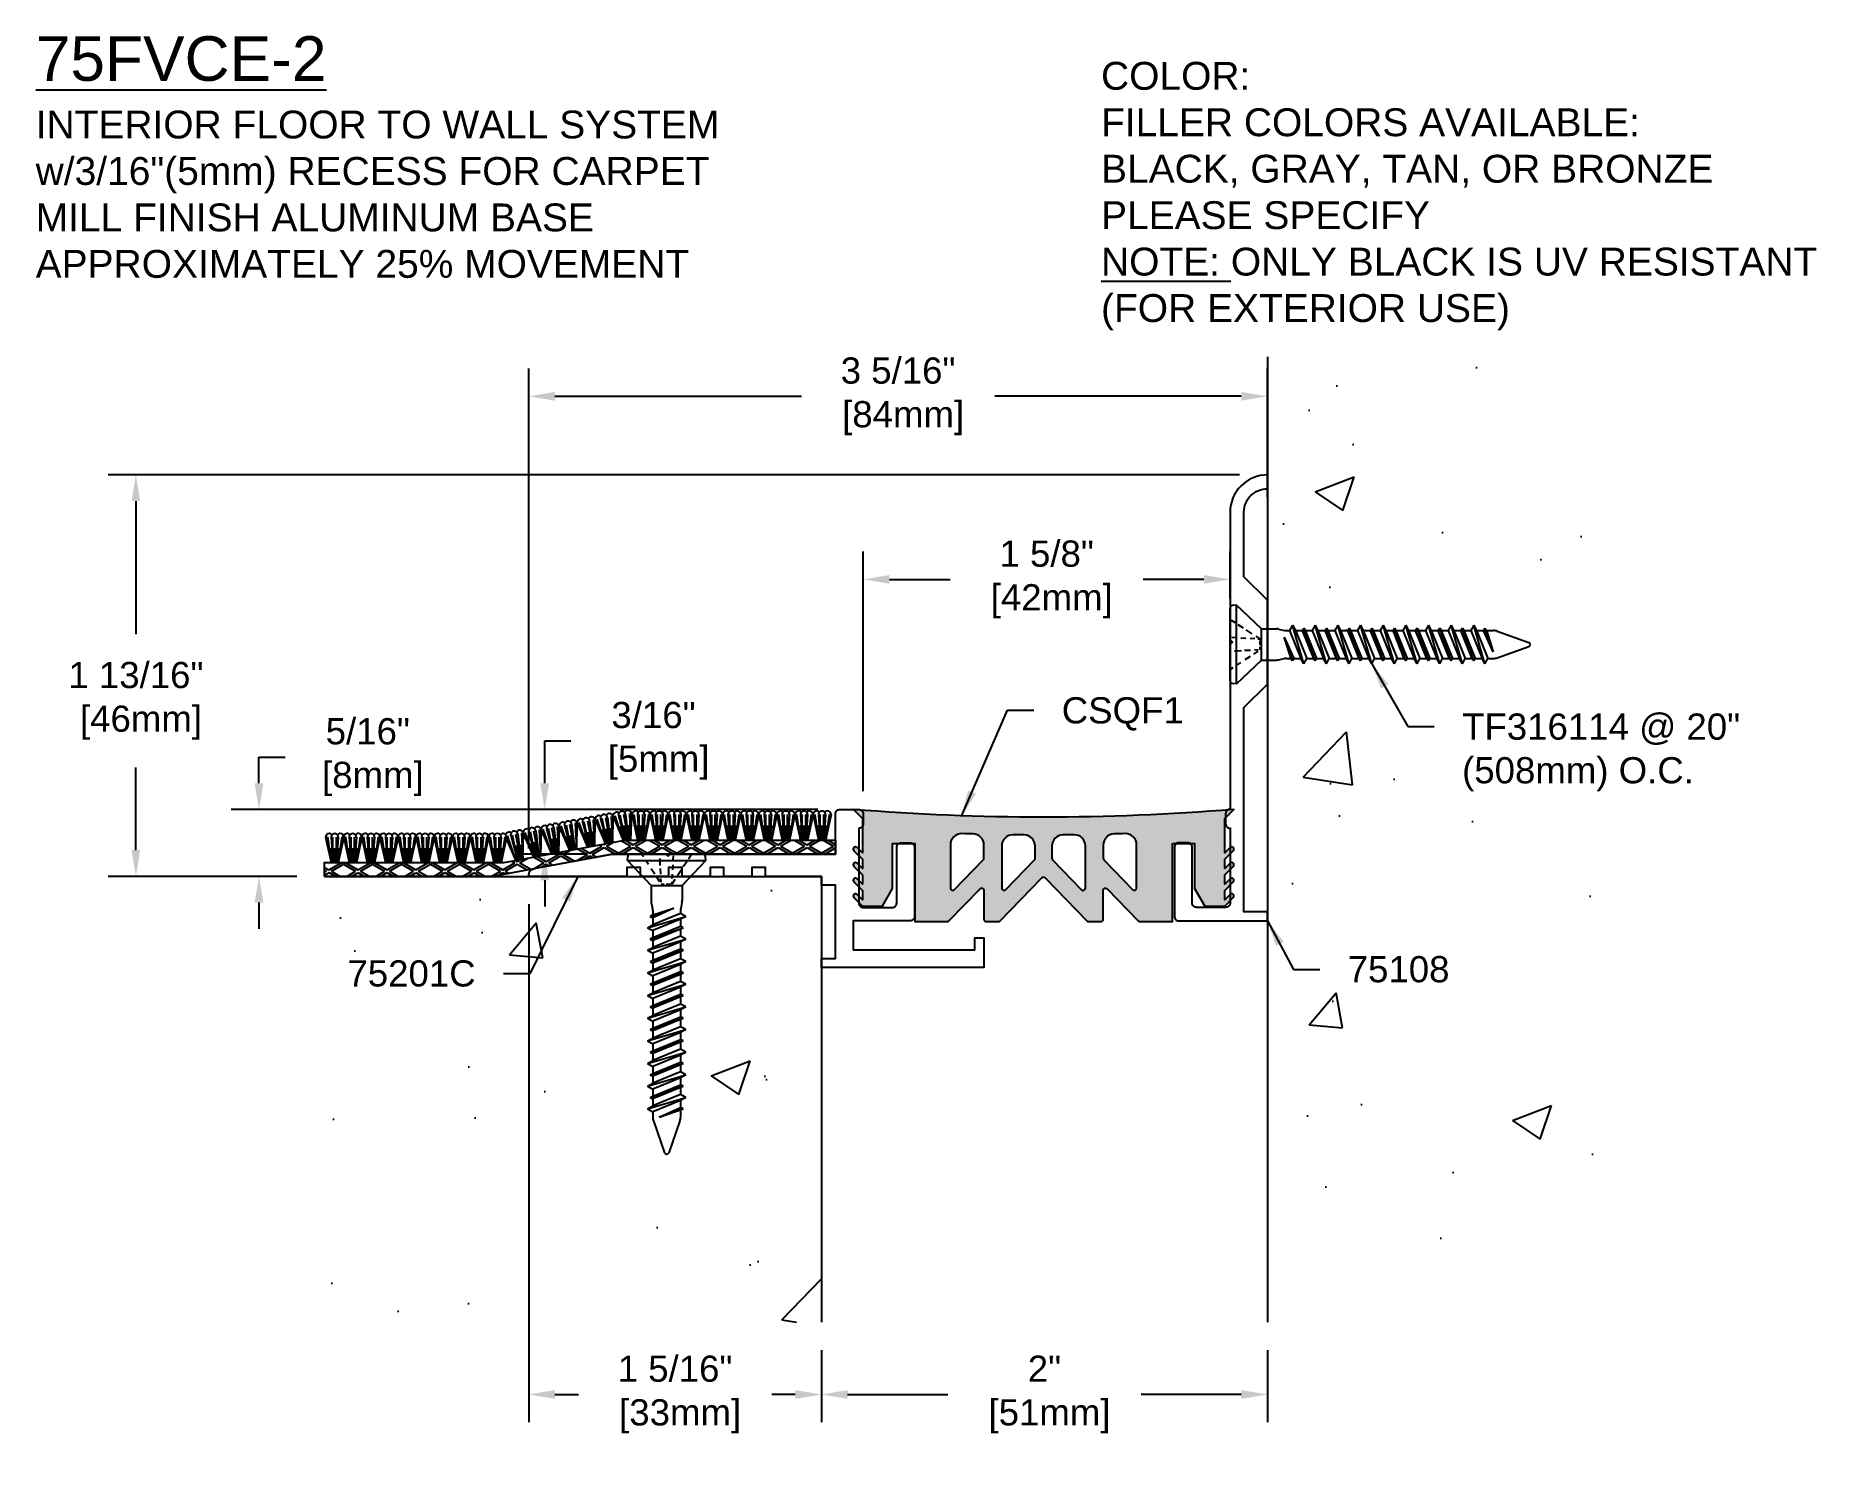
# Model space of a CAD drawing. Header units: inches. Extents: x -0.68 to 7.31, y -0.52 to 5.85.
import ezdxf

# ---------------------------------------------------------------- set-up
doc = ezdxf.new("R2010")
doc.units = ezdxf.units.IN
doc.header["$MEASUREMENT"] = 0
for name, color, linetype in [('Anchors', 4, 'Continuous'), ('Conditions', 1, 'Continuous'), ('Dimensions', 3, 'Continuous'), ('Fillers', 2, 'Continuous'), ('Metals', 7, 'Continuous'), ('Text', 2, 'Continuous')]:
    doc.layers.add(name, color=color, linetype=linetype)
doc.styles.add('ARIAL', font='arial.ttf')
doc.dimstyles.new('ARIAL', dxfattribs={"dimtxt": 0.1175, "dimasz": 0.1175, "dimexe": 0.125, "dimexo": 0.125, "dimgap": 0.125, "dimtad": 0, "dimtih": 1, "dimtoh": 1, "dimdec": 4, "dimzin": 0, "dimdsep": 46, "dimlunit": 4, "dimtxsty": 'ARIAL', "dimcen": 0.09, "dimadec": 0, "dimazin": 0, "dimtfac": 1, "dimtdec": 4, "dimtofl": 0, "dimtmove": 0, "dimatfit": 3, "dimfxl": 0, "dimfrac": 2, "dimtolj": 1, "dimtzin": 0, "dimarcsym": 0})

msp = doc.modelspace()

# ---------------------------------------------------------------- texts
at = {"layer": 'Text', "attachment_point": 1, "style": 'ARIAL'}
for s, insert, char_height, width in [('{\\L75FVCE-2\\P\\H0.625x;\\lINTERIOR FLOOR TO WALL SYSTEM\\Pw/3/16"(5mm) RECESS FOR CARPET\\PMILL FINISH ALUMINUM BASE\\PAPPROXIMATELY 25% MOVEMENT}', (-0.67649, 5.84585), 0.2, 3.6875), ('COLOR:{\\L                        \\~\\P}FILLER COLORS AVAILABLE:\\PBLACK, GRAY, TAN, OR BRONZE\\PPLEASE SPECIFY\\P{\\LNOTE:} ONLY BLACK IS UV RESISTANT (FOR EXTERIOR USE)', (4.10038, 5.73093), 0.125, 3.4512279)]:
    msp.add_mtext(s, dxfattribs=dict(at, insert=insert, char_height=char_height, width=width))
at = {"layer": 'Text', "char_height": 0.1175, "style": 'ARIAL'}
for s, insert, attachment_point in [('CSQF1', (3.92422, 2.8808), 1), ('\\A1;TF316114 @ 20"\\P(508mm) O.C.', (5.71923, 2.80779), 1), ('75201C', (1.29631, 1.58142), 9), ('75108', (5.20636, 1.60034), 7)]:
    msp.add_mtext(s, dxfattribs=dict(at, insert=insert, attachment_point=attachment_point))

# ---------------------------------------------------------------- blocks, each defined once
blk = doc.blocks.new('TF316114')
for p, q in [((-0.1634, 0), (0.1634, 0)), ((-0.1042, -0.0127), (-0.1125, 0)), ((-0.1762, -0.0285), (-0.1747, -0.0103)), ((-0.1762, -0.0285), (0.1762, -0.0285)), ((-0.1762, -0.0285), (-0.0698, -0.141)), ((-0.0815, -0.0472), (-0.0915, -0.0321)), ((-0.0533, -0.0902), (-0.0691, -0.0662)), ((-0.0308, -0.0055), (-0.0311, -0.0002)), ((-0.0297, -0.0263), (-0.0301, -0.0195)), ((-0.0284, -0.051), (-0.0294, -0.0323)), ((-0.0263, -0.091), (-0.0277, -0.065)), ((0.0274, -0.0703), (0.0286, -0.0479)), ((0.0297, -0.0255), (0.0306, -0.0085)), ((0.0662, -0.0707), (0.0485, -0.0976)), ((0.0698, -0.141), (0.1762, -0.0285)), ((0.0898, -0.0346), (0.0746, -0.0579)), ((0.1095, -0.0045), (0.0979, -0.0223)), ((0.1762, -0.0285), (0.1747, -0.0103)), ((-0.0698, -0.141), (-0.0698, -0.2081)), ((-0.0698, -0.141), (0.0698, -0.141)), ((-0.0307, -0.1248), (-0.0441, -0.1044)), ((-0.0245, -0.1261), (-0.0253, -0.1097)), ((-0.024, -0.135), (-0.0107, -0.135)), ((-0.0018, -0.135), (0.0183, -0.135)), ((0.0373, -0.1147), (0.024, -0.135)), ((0.024, -0.135), (0.0245, -0.1246)), ((0.0253, -0.1104), (0.0264, -0.0896)), ((0.0698, -0.141), (0.0698, -0.2081)), ((-0.0687, -0.2177), (-0.0633, -0.2437)), ((0.0687, -0.2177), (0.0633, -0.2437)), ((-0.0863, -0.3304), (0.0862, -0.2796)), ((-0.0863, -0.3304), (-0.0623, -0.3175)), ((-0.0737, -0.2796), (0.0321, -0.2431)), ((-0.0737, -0.2796), (-0.0623, -0.2734)), ((-0.0737, -0.2796), (-0.0623, -0.2858)), ((0.0321, -0.2431), (-0.0623, -0.2858)), ((-0.0623, -0.2734), (0.0321, -0.2431)), ((-0.0623, -0.2533), (-0.0623, -0.2734)), ((0.0622, -0.2667), (-0.0623, -0.3175)), ((-0.0623, -0.2858), (-0.0623, -0.3175)), ((0.0622, -0.2925), (-0.0623, -0.3433)), ((0.0622, -0.2925), (0.0622, -0.3242)), ((0.0622, -0.2533), (0.0622, -0.2667)), ((0.0862, -0.2796), (0.0622, -0.2667)), ((0.0862, -0.2796), (0.0622, -0.2925)), ((-0.0863, -0.3304), (-0.0623, -0.3433)), ((-0.0863, -0.4319), (0.0862, -0.3812)), ((-0.0737, -0.3812), (0.0737, -0.3304)), ((-0.0737, -0.3812), (-0.0623, -0.375)), ((-0.0737, -0.3812), (-0.0623, -0.3873)), ((-0.0623, -0.375), (0.0622, -0.3242)), ((0.0622, -0.3365), (-0.0623, -0.3873)), ((-0.0623, -0.3433), (-0.0623, -0.375)), ((0.0622, -0.3682), (-0.0623, -0.419)), ((-0.0623, -0.3873), (-0.0623, -0.419)), ((0.0622, -0.3941), (-0.0623, -0.4449)), ((0.0737, -0.3304), (0.0622, -0.3242)), ((0.0737, -0.3304), (0.0622, -0.3365)), ((0.0622, -0.3365), (0.0622, -0.3682)), ((0.0862, -0.3812), (0.0622, -0.3682)), ((0.0862, -0.3812), (0.0622, -0.3941)), ((0.0622, -0.3941), (0.0622, -0.4258)), ((-0.0863, -0.4319), (-0.0623, -0.419)), ((-0.0863, -0.4319), (-0.0623, -0.4449)), ((-0.0737, -0.4827), (0.0737, -0.4319)), ((-0.0737, -0.4827), (-0.0623, -0.4766)), ((-0.0623, -0.4766), (0.0622, -0.4258)), ((0.0622, -0.4381), (-0.0623, -0.4889)), ((-0.0623, -0.4449), (-0.0623, -0.4766)), ((0.0622, -0.4698), (-0.0623, -0.5206)), ((0.0737, -0.4319), (0.0622, -0.4258)), ((0.0737, -0.4319), (0.0622, -0.4381)), ((0.0622, -0.4381), (0.0622, -0.4698)), ((0.0862, -0.4827), (0.0622, -0.4698)), ((-0.0863, -0.5335), (0.0862, -0.4827)), ((-0.0863, -0.5335), (-0.0623, -0.5206)), ((-0.0863, -0.5335), (-0.0623, -0.5464)), ((-0.0737, -0.4827), (-0.0623, -0.4889)), ((-0.0737, -0.5843), (0.0737, -0.5335)), ((-0.0623, -0.4889), (-0.0623, -0.5206)), ((0.0622, -0.4956), (-0.0623, -0.5464)), ((-0.0623, -0.5781), (0.0622, -0.5273)), ((0.0622, -0.5397), (-0.0623, -0.5904)), ((-0.0623, -0.5464), (-0.0623, -0.5781)), ((0.0862, -0.4827), (0.0622, -0.4956)), ((0.0622, -0.4956), (0.0622, -0.5273)), ((0.0737, -0.5335), (0.0622, -0.5273)), ((0.0737, -0.5335), (0.0622, -0.5397)), ((0.0622, -0.5397), (0.0622, -0.5714)), ((-0.0863, -0.6351), (0.0862, -0.5843)), ((-0.0863, -0.6351), (-0.0623, -0.6221)), ((-0.0863, -0.6351), (-0.0623, -0.648)), ((-0.0737, -0.5843), (-0.0623, -0.5781)), ((-0.0737, -0.5843), (-0.0623, -0.5904)), ((-0.0737, -0.6858), (0.0737, -0.6351)), ((0.0622, -0.5714), (-0.0623, -0.6221)), ((-0.0623, -0.5904), (-0.0623, -0.6221)), ((0.0622, -0.5972), (-0.0623, -0.648)), ((-0.0623, -0.6797), (0.0622, -0.6289)), ((0.0862, -0.5843), (0.0622, -0.5714)), ((0.0862, -0.5843), (0.0622, -0.5972)), ((0.0622, -0.5972), (0.0622, -0.6289)), ((0.0737, -0.6351), (0.0622, -0.6289)), ((0.0737, -0.6351), (0.0622, -0.6412)), ((-0.0863, -0.7366), (0.0862, -0.6858)), ((-0.0737, -0.6858), (-0.0623, -0.6797)), ((-0.0737, -0.6858), (-0.0623, -0.692)), ((0.0622, -0.6412), (-0.0623, -0.692)), ((-0.0623, -0.648), (-0.0623, -0.6797)), ((0.0622, -0.6729), (-0.0623, -0.7237)), ((-0.0623, -0.692), (-0.0623, -0.7237)), ((0.0622, -0.6988), (-0.0623, -0.7495)), ((0.0622, -0.6412), (0.0622, -0.6729)), ((0.0862, -0.6858), (0.0622, -0.6729)), ((0.0862, -0.6858), (0.0622, -0.6988)), ((0.0622, -0.6988), (0.0622, -0.7305)), ((-0.0863, -0.7366), (-0.0623, -0.7237)), ((-0.0863, -0.7366), (-0.0623, -0.7495)), ((-0.0863, -0.8382), (0.0862, -0.7874)), ((-0.0737, -0.7874), (0.0737, -0.7366)), ((-0.0737, -0.7874), (-0.0623, -0.7812)), ((-0.0737, -0.7874), (-0.0623, -0.7936)), ((-0.0623, -0.7812), (0.0622, -0.7305)), ((0.0622, -0.7428), (-0.0623, -0.7936)), ((-0.0623, -0.7495), (-0.0623, -0.7812)), ((0.0622, -0.7745), (-0.0623, -0.8253)), ((-0.0623, -0.7936), (-0.0623, -0.8253)), ((0.0737, -0.7366), (0.0622, -0.7305)), ((0.0737, -0.7366), (0.0622, -0.7428)), ((0.0622, -0.7428), (0.0622, -0.7745)), ((0.0862, -0.7874), (0.0622, -0.7745)), ((0.0862, -0.7874), (0.0622, -0.8003)), ((-0.0863, -0.8382), (-0.0623, -0.8253)), ((-0.0863, -0.8382), (-0.0623, -0.8511)), ((-0.0737, -0.889), (0.0737, -0.8382)), ((0.0622, -0.8003), (-0.0623, -0.8511)), ((-0.0623, -0.8828), (0.0622, -0.832)), ((0.0622, -0.8444), (-0.0623, -0.8951)), ((-0.0623, -0.8511), (-0.0623, -0.8828)), ((0.0622, -0.876), (-0.0623, -0.9268)), ((0.0622, -0.8003), (0.0622, -0.832)), ((0.0737, -0.8382), (0.0622, -0.832)), ((0.0737, -0.8382), (0.0622, -0.8444)), ((0.0622, -0.8444), (0.0622, -0.876)), ((0.0862, -0.889), (0.0622, -0.876)), ((-0.0863, -0.9397), (0.0862, -0.889)), ((-0.0863, -0.9397), (-0.0623, -0.9268)), ((-0.0863, -0.9397), (-0.0623, -0.9527)), ((-0.0737, -0.889), (-0.0623, -0.8828)), ((-0.0737, -0.889), (-0.0623, -0.8951)), ((-0.0737, -0.9905), (0.0737, -0.9397)), ((-0.0623, -0.8951), (-0.0623, -0.9268)), ((0.0622, -0.9019), (-0.0623, -0.9527)), ((-0.0623, -0.9844), (0.0622, -0.9336)), ((0.0622, -0.9459), (-0.0623, -0.9967)), ((-0.0623, -0.9527), (-0.0623, -0.9844)), ((0.0862, -0.889), (0.0622, -0.9019)), ((0.0622, -0.9019), (0.0622, -0.9336)), ((0.0737, -0.9397), (0.0622, -0.9336)), ((0.0737, -0.9397), (0.0622, -0.9459)), ((0.0622, -0.9459), (0.0622, -0.9776)), ((-0.0863, -1.0413), (0.0862, -0.9905)), ((-0.0863, -1.0413), (-0.0623, -1.0284)), ((-0.0737, -0.9905), (-0.0623, -0.9844)), ((-0.0737, -0.9905), (-0.0623, -0.9967)), ((0.0622, -0.9776), (-0.0623, -1.0284)), ((-0.0623, -0.9967), (-0.0623, -1.0284)), ((0.0622, -1.0035), (-0.0623, -1.0542)), ((-0.0623, -1.0859), (0.0622, -1.0351)), ((0.0862, -0.9905), (0.0622, -0.9776)), ((0.0862, -0.9905), (0.0622, -1.0035)), ((0.0622, -1.0035), (0.0622, -1.0351)), ((0.0737, -1.0413), (0.0622, -1.0351)), ((-0.0863, -1.0413), (-0.0623, -1.0542)), ((-0.0863, -1.1429), (0.0862, -1.0921)), ((-0.0737, -1.0921), (0.0737, -1.0413)), ((-0.0737, -1.0921), (-0.0623, -1.0859)), ((-0.0737, -1.0921), (-0.0623, -1.0983)), ((0.0622, -1.0475), (-0.0623, -1.0983)), ((-0.0623, -1.0542), (-0.0623, -1.0859)), ((0.0622, -1.0792), (-0.0623, -1.13)), ((-0.0623, -1.0983), (-0.0623, -1.13)), ((0.0622, -1.105), (-0.0623, -1.1558)), ((0.0737, -1.0413), (0.0622, -1.0475)), ((0.0622, -1.0475), (0.0622, -1.0792)), ((0.0862, -1.0921), (0.0622, -1.0792)), ((0.0862, -1.0921), (0.0622, -1.105)), ((0.0622, -1.105), (0.0622, -1.1367)), ((-0.0863, -1.1429), (-0.0623, -1.13)), ((-0.0863, -1.1429), (-0.0623, -1.1558)), ((-0.0623, -1.1558), (-0.0623, -1.1817)), ((-0.0596, -1.197), (-0.0096, -1.3398)), ((-0.0335, -1.1798), (0.0622, -1.1367)), ((-0.0335, -1.1798), (0.0737, -1.1429)), ((0.0622, -1.149), (-0.0335, -1.1798)), ((0.0596, -1.197), (0.0096, -1.3398)), ((0.0737, -1.1429), (0.0622, -1.1367)), ((0.0737, -1.1429), (0.0622, -1.149)), ((0.0622, -1.149), (0.0622, -1.1817))]:
    blk.add_line(p, q)
for centre, radius, start, end in [((-0.1634, -0.0113), 0.0112, 90, 175), ((0.1634, -0.0113), 0.0112, 5, 90), ((-0.0233, -0.2081), 0.0465, 180, 191.9357), ((0.0233, -0.2081), 0.0465, 348.0643, 0), ((-0.1088, -0.2533), 0.0465, 0, 11.9357), ((0.1087, -0.2533), 0.0465, 168.0643, 180), ((-0.0158, -1.1817), 0.0465, 180, 199.30575), ((0.0158, -1.1817), 0.0465, 340.69425, 0), ((0, -1.3354), 0.0106, 204.10008, 335.89992)]:
    blk.add_arc(centre, radius, start, end)
blk = doc.blocks.new('*D1')
at = {"layer": 'Defpoints', "color": 0}
for p in [(2.8466, 0.0773), (4.8466, 0.0773), (2.8466, -0.247)]:
    blk.add_point(p, dxfattribs=at)
at = {"layer": 'Dimensions', "color": 0, "lineweight": -2}
for p, q in [((2.8466, -0.0477), (2.8466, -0.372)), ((4.8466, -0.0477), (4.8466, -0.372)), ((2.9641, -0.247), (3.4133, -0.247)), ((4.7291, -0.247), (4.2799, -0.247))]:
    blk.add_line(p, q, dxfattribs=at)
at = {"layer": 'Dimensions', "color": 0}
for points in [[(2.9641, -0.2274), (2.9641, -0.2666), (2.8466, -0.247)], [(4.7291, -0.2274), (4.7291, -0.2666), (4.8466, -0.247)]]:
    blk.add_solid(points, dxfattribs=at)
at = {"layer": 'Dimensions', "color": 0, "insert": (3.8466, -0.247), "char_height": 0.1175, "attachment_point": 5, "style": 'ARIAL'}
blk.add_mtext('\\A1;2"\\P [51mm]', dxfattribs=at)
blk = doc.blocks.new('*D2')
at = {"layer": 'Defpoints', "color": 0}
for p in [(1.5341, 2.0773), (2.8466, 0.0773), (2.8466, -0.247)]:
    blk.add_point(p, dxfattribs=at)
at = {"layer": 'Dimensions', "color": 0, "lineweight": -2}
for p, q in [((1.5341, 1.9523), (1.5341, -0.372)), ((2.8466, -0.0477), (2.8466, -0.372)), ((1.6516, -0.247), (1.757, -0.247)), ((2.7291, -0.247), (2.6237, -0.247))]:
    blk.add_line(p, q, dxfattribs=at)
at = {"layer": 'Dimensions', "color": 0}
for points in [[(1.6516, -0.2274), (1.6516, -0.2666), (1.5341, -0.247)], [(2.7291, -0.2274), (2.7291, -0.2666), (2.8466, -0.247)]]:
    blk.add_solid(points, dxfattribs=at)
at = {"layer": 'Dimensions', "color": 0, "insert": (2.1903, -0.247), "char_height": 0.1175, "attachment_point": 5, "style": 'ARIAL'}
blk.add_mtext('\\A1;1 5/16"\\P [33mm]', dxfattribs=at)
blk = doc.blocks.new('*D3')
at = {"layer": 'Defpoints', "color": 0}
for p in [(1.5341, 4.2306), (4.8466, 3.6523), (1.5341, 2.0773)]:
    blk.add_point(p, dxfattribs=at)
at = {"layer": 'Dimensions', "color": 0, "lineweight": -2}
for p, q in [((1.5341, 2.2023), (1.5341, 4.3556)), ((4.8466, 3.7773), (4.8466, 4.3556)), ((1.6516, 4.2306), (2.757, 4.2306)), ((4.7291, 4.2306), (3.6237, 4.2306))]:
    blk.add_line(p, q, dxfattribs=at)
at = {"layer": 'Dimensions', "color": 0}
for points in [[(1.6516, 4.2502), (1.6516, 4.211), (1.5341, 4.2306)], [(4.7291, 4.2502), (4.7291, 4.211), (4.8466, 4.2306)]]:
    blk.add_solid(points, dxfattribs=at)
at = {"layer": 'Dimensions', "color": 0, "insert": (3.1903, 4.2306), "char_height": 0.1175, "attachment_point": 5, "style": 'ARIAL'}
blk.add_mtext('\\A1;3 5/16"\\P [84mm]', dxfattribs=at)
blk = doc.blocks.new('*D4')
at = {"layer": 'Defpoints', "color": 0}
for p in [(4.8466, 3.878), (-0.2271, 2.0773), (0.6192, 2.0773)]:
    blk.add_point(p, dxfattribs=at)
at = {"layer": 'Dimensions', "color": 0, "lineweight": -2}
for p, q in [((4.7216, 3.878), (-0.3521, 3.878)), ((-0.2271, 3.7605), (-0.2271, 3.164)), ((-0.2271, 2.1948), (-0.2271, 2.5656)), ((0.4942, 2.0773), (-0.3521, 2.0773))]:
    blk.add_line(p, q, dxfattribs=at)
at = {"layer": 'Dimensions', "color": 0}
for points in [[(-0.2467, 3.7605), (-0.2075, 3.7605), (-0.2271, 3.878)], [(-0.2467, 2.1948), (-0.2075, 2.1948), (-0.2271, 2.0773)]]:
    blk.add_solid(points, dxfattribs=at)
at = {"layer": 'Dimensions', "color": 0, "insert": (-0.2271, 2.8648), "char_height": 0.1175, "attachment_point": 5, "style": 'ARIAL'}
blk.add_mtext('\\A1;1 13/16"\\P [46mm]', dxfattribs=at)
blk = doc.blocks.new('*D5')
at = {"layer": 'Defpoints', "color": 0}
for p in [(2.9562, 2.3775), (0.3247, 2.0773), (0.6192, 2.0773)]:
    blk.add_point(p, dxfattribs=at)
at = {"layer": 'Dimensions', "color": 0, "lineweight": -2}
for p, q in [((0.3247, 2.495), (0.3247, 2.6125)), ((0.3247, 2.6125), (0.4422, 2.6125)), ((2.8312, 2.3775), (0.1997, 2.3775)), ((0.4942, 2.0773), (0.1997, 2.0773)), ((0.3247, 1.9598), (0.3247, 1.8423))]:
    blk.add_line(p, q, dxfattribs=at)
at = {"layer": 'Dimensions', "color": 0}
for points in [[(0.3051, 2.495), (0.3443, 2.495), (0.3247, 2.3775)], [(0.3051, 1.9598), (0.3443, 1.9598), (0.3247, 2.0773)]]:
    blk.add_solid(points, dxfattribs=at)
at = {"layer": 'Dimensions', "color": 0, "insert": (0.8127, 2.6125), "char_height": 0.1175, "attachment_point": 5, "style": 'ARIAL'}
blk.add_mtext('\\A1;5/16"\\P [8mm]', dxfattribs=at)
blk = doc.blocks.new('*D6')
at = {"layer": 'Defpoints', "color": 0}
for p in [(2.9562, 2.3775), (1.6059, 2.1773), (1.9227, 2.1773)]:
    blk.add_point(p, dxfattribs=at)
at = {"layer": 'Dimensions', "color": 0, "lineweight": -2}
for p, q in [((1.6059, 2.495), (1.6059, 2.6853)), ((1.6059, 2.6853), (1.7234, 2.6853)), ((2.8312, 2.3775), (1.4809, 2.3775)), ((1.7977, 2.1773), (1.4809, 2.1773)), ((1.6059, 2.0598), (1.6059, 1.9423))]:
    blk.add_line(p, q, dxfattribs=at)
at = {"layer": 'Dimensions', "color": 0}
for points in [[(1.5863, 2.495), (1.6255, 2.495), (1.6059, 2.3775)], [(1.5863, 2.0598), (1.6255, 2.0598), (1.6059, 2.1773)]]:
    blk.add_solid(points, dxfattribs=at)
at = {"layer": 'Dimensions', "color": 0, "insert": (2.0939, 2.6853), "char_height": 0.1175, "attachment_point": 5, "style": 'ARIAL'}
blk.add_mtext('\\A1;3/16"\\P [5mm]', dxfattribs=at)
blk = doc.blocks.new('*D8')
at = {"layer": 'Defpoints', "color": 0}
for p in [(4.6791, 3.4094), (4.6791, 3.1988), (3.0341, 2.3348)]:
    blk.add_point(p, dxfattribs=at)
at = {"layer": 'Dimensions', "color": 0, "lineweight": -2}
for p, q in [((3.0341, 2.4598), (3.0341, 3.5344)), ((4.6791, 3.3238), (4.6791, 3.5344)), ((3.1516, 3.4094), (3.4233, 3.4094)), ((4.5616, 3.4094), (4.2899, 3.4094))]:
    blk.add_line(p, q, dxfattribs=at)
at = {"layer": 'Dimensions', "color": 0}
for points in [[(3.1516, 3.429), (3.1516, 3.3898), (3.0341, 3.4094)], [(4.5616, 3.429), (4.5616, 3.3898), (4.6791, 3.4094)]]:
    blk.add_solid(points, dxfattribs=at)
at = {"layer": 'Dimensions', "color": 0, "insert": (3.8566, 3.4094), "char_height": 0.1175, "attachment_point": 5, "style": 'ARIAL'}
blk.add_mtext('\\A1;1 5/8"\\P [42mm]', dxfattribs=at)
blk = doc.blocks.new('75108')
blk.add_lwpolyline([(-2.9791, -4.2993, 0.414214), (-2.9991, -4.3193), (-2.9991, -4.6293, 0.414214), (-2.9791, -4.6493), (-2.5816, -4.6493), (-2.5816, -4.6093), (-2.6871, -4.6093), (-2.6871, -3.6928), (-2.5816, -3.5873), (-2.5816, -3.2113), (-2.6871, -3.1058), (-2.6871, -2.8163, -0.414214), (-2.5821, -2.7113), (-2.5816, -2.7113), (-2.5816, -2.6493), (-2.5821, -2.6493, 0.414214), (-2.7491, -2.8163), (-2.7491, -3.3893), (-2.7391, -3.3993), (-2.7491, -3.4093), (-2.7491, -4.1493), (-2.7496, -4.1493, 0.414214), (-2.7691, -4.1688), (-2.7691, -4.2143, 0.414214), (-2.7491, -4.2343), (-2.7491, -4.2343), (-2.7491, -4.5693, -0.414214), (-2.7691, -4.5893), (-2.8991, -4.5893, -0.414214), (-2.9191, -4.5693), (-2.9191, -4.3193, 0.414214), (-2.9391, -4.2993)], format="xyb", close=True)
blk = doc.blocks.new('75201C')
blk.add_line((-1.6336, -3.7739), (-1.6336, -3.7739))
blk.add_lwpolyline([(-1.8836, -3.8589), (-1.8836, -4.1689, 0.414214), (-1.8636, -4.1889), (-1.6086, -4.1889), (-1.6086, -4.3179), (-2.1543, -4.3179), (-2.1543, -4.2649), (-2.1943, -4.2649), (-2.1943, -4.3979), (-1.4661, -4.3979), (-1.4661, -4.3579), (-1.5286, -4.3579), (-1.5286, -4.0289), (-1.4661, -4.0289), (-1.4661, -3.9889), (-1.2161, -3.9889), (-1.2161, -3.9489), (-1.1541, -3.9489), (-1.1541, -3.9889), (-1.0291, -3.9889), (-1.0291, -3.9489), (-0.9671, -3.9489), (-0.9671, -3.9889), (-0.8421, -3.9889), (-0.8421, -3.9489), (-0.7801, -3.9489), (-0.7801, -3.9889), (-0.6551, -3.9889), (-0.6551, -3.9489), (-0.5931, -3.9489), (-0.5931, -3.9889), (-0.1536, -3.9889), (-0.1536, -3.9834, 0.361139), (-0.1777, -3.9544), (-0.5286, -3.8889), (-0.7686, -3.8889), (-0.7786, -3.8989), (-0.7886, -3.8889), (-1.5286, -3.8889), (-1.5286, -3.7089, 0.414214), (-1.5486, -3.6889), (-1.6336, -3.6889, 0.414214), (-1.6536, -3.7089), (-1.6536, -3.7539, 0.414214), (-1.6336, -3.7739), (-1.6336, -4.1089, -0.414214), (-1.6536, -4.1289), (-1.7836, -4.1289, -0.414214), (-1.8036, -4.1089), (-1.8036, -3.8589, 0.414214), (-1.8236, -3.8389), (-1.8636, -3.8389, 0.414214)], format="xyb", close=True)
blk = doc.blocks.new('CARPET')
at = {"layer": 'Conditions'}
h = blk.add_hatch(dxfattribs=at)
h.set_pattern_fill('EXPAND', color=256, scale=0.125, style=0)
h.set_pattern_definition([(30, (0, 0), (2e-11, 0.075), [0.0625, -0.0125]), (330, (0, 0), (0.0649519, 0.0375), [0.0625, -0.0125]), (330, (0.054125, 0.03125), (0.0649519, 0.0375), [0.0625, -0.0125]), (30, (0.054125, 0.04375), (2e-11, 0.075), [0.0625, -0.0125])])
h.paths.add_polyline_path([(2.9091, 2.1773), (2.9091, 2.2398), (1.9664, 2.2398), (1.9664, 2.2397), (1.9663, 2.2398), (1.9658, 2.2398), (1.9014, 2.2278), (1.9015, 2.2277), (1.9014, 2.2278), (1.8858, 2.2249), (1.8859, 2.2247), (1.8858, 2.2249), (1.8209, 2.2128), (1.821, 2.2127), (1.8209, 2.2128), (1.8053, 2.2099), (1.8054, 2.2097), (1.8053, 2.2099), (1.7404, 2.1977), (1.7405, 2.1977), (1.7404, 2.1977), (1.7248, 2.1948), (1.7249, 2.1946), (1.7248, 2.1948), (1.6599, 2.1827), (1.66, 2.1827), (1.6599, 2.1827), (1.6443, 2.1798), (1.6444, 2.1796), (1.6443, 2.1798), (1.5794, 2.1677), (1.5795, 2.1676), (1.5794, 2.1677), (1.5638, 2.1648), (1.5639, 2.1646), (1.5638, 2.1648), (1.4989, 2.1527), (1.499, 2.1526), (1.4989, 2.1527), (1.4833, 2.1497), (1.4834, 2.1496), (1.4833, 2.1497), (1.4244, 2.1387), (0.6192, 2.1387), (0.6192, 2.0773), (1.3734, 2.0773), (1.9091, 2.1773)])
blk.add_line((1.3734, 2.0773), (0.6192, 2.0773), dxfattribs=at)
for points in [[(1.7427, 2.3158), (1.7486, 2.1993)], [(1.7506, 2.3162), (1.7485, 2.1992)], [(1.7515, 2.3158), (1.7973, 2.2081)], [(1.759, 2.3184), (1.7972, 2.2081)], [(1.7755, 2.3205), (1.8054, 2.2097)], [(1.8054, 2.2097), (1.7835, 2.322)], [(1.821, 2.2127), (1.7991, 2.325)], [(1.8071, 2.3266), (1.821, 2.2127)], [(1.8232, 2.3309), (1.8291, 2.2143)], [(1.8311, 2.3313), (1.829, 2.2143)], [(1.832, 2.3308), (1.8778, 2.2231)], [(1.8395, 2.3334), (1.8777, 2.2231)], [(1.856, 2.3355), (1.8859, 2.2247)], [(1.8859, 2.2247), (1.864, 2.337)], [(1.9015, 2.2277), (1.8796, 2.3401)], [(1.8876, 2.3416), (1.9015, 2.2277)], [(1.9037, 2.3459), (1.9096, 2.2293)], [(1.9116, 2.3463), (1.9095, 2.2293)], [(1.9125, 2.3458), (1.9583, 2.2382)], [(1.92, 2.3484), (1.9582, 2.2381)], [(1.9365, 2.3505), (1.9664, 2.2397)], [(1.9664, 2.2397), (1.9445, 2.3521)], [(1.9825, 2.2398), (1.9601, 2.3551)], [(1.9681, 2.3566), (1.9823, 2.2398)], [(1.9868, 2.3586), (1.9906, 2.2398)], [(1.9947, 2.3588), (1.9904, 2.2398)], [(1.9975, 2.3542), (2.0219, 2.2398)], [(2.0054, 2.3554), (2.0218, 2.2398)], [(2.022, 2.3542), (2.0301, 2.2398)], [(2.0301, 2.2398), (2.0301, 2.3542)], [(2.046, 2.2398), (2.046, 2.3542)], [(2.0542, 2.3542), (2.046, 2.2398)], [(2.0786, 2.3542), (2.0542, 2.2398)], [(2.0708, 2.3554), (2.0543, 2.2398)], [(2.0786, 2.3542), (2.103, 2.2398)], [(2.0865, 2.3554), (2.103, 2.2398)], [(2.1031, 2.3542), (2.1113, 2.2398)], [(2.1113, 2.2398), (2.1113, 2.3542)], [(2.1353, 2.3542), (2.1271, 2.2398)], [(2.1271, 2.2398), (2.1271, 2.3542)], [(2.1519, 2.3554), (2.1354, 2.2398)], [(2.1598, 2.3542), (2.1354, 2.2398)], [(2.1598, 2.3542), (2.1842, 2.2398)], [(2.1676, 2.3554), (2.1841, 2.2398)], [(2.1842, 2.3542), (2.1924, 2.2398)], [(2.1924, 2.2398), (2.1924, 2.3542)], [(2.2083, 2.2398), (2.2083, 2.3542)], [(2.2164, 2.3542), (2.2083, 2.2398)], [(2.2409, 2.3542), (2.2165, 2.2398)], [(2.233, 2.3554), (2.2166, 2.2398)], [(2.2409, 2.3542), (2.2653, 2.2398)], [(2.2488, 2.3554), (2.2652, 2.2398)], [(2.2654, 2.3542), (2.2735, 2.2398)], [(2.2735, 2.2398), (2.2735, 2.3542)], [(2.2976, 2.3542), (2.2894, 2.2398)], [(2.2894, 2.2398), (2.2894, 2.3542)], [(2.322, 2.3542), (2.2976, 2.2398)], [(2.3142, 2.3554), (2.2977, 2.2398)], [(2.322, 2.3542), (2.3465, 2.2398)], [(2.3299, 2.3554), (2.3464, 2.2398)], [(2.3465, 2.3542), (2.3547, 2.2398)], [(2.3547, 2.2398), (2.3547, 2.3542)], [(2.3705, 2.2398), (2.3705, 2.3542)], [(2.3787, 2.3542), (2.3705, 2.2398)], [(2.3953, 2.3554), (2.3788, 2.2398)], [(2.4032, 2.3542), (2.3788, 2.2398)], [(2.4032, 2.3542), (2.4276, 2.2398)], [(2.411, 2.3554), (2.4275, 2.2398)], [(2.4276, 2.3542), (2.4358, 2.2398)], [(2.4358, 2.2398), (2.4358, 2.3542)], [(2.4598, 2.3542), (2.4517, 2.2398)], [(2.4517, 2.2398), (2.4517, 2.3542)], [(2.4843, 2.3542), (2.4599, 2.2398)], [(2.4765, 2.3554), (2.46, 2.2398)], [(2.4843, 2.3542), (2.5087, 2.2398)], [(2.4922, 2.3554), (2.5086, 2.2398)], [(2.5088, 2.3542), (2.5169, 2.2398)], [(2.5169, 2.2398), (2.5169, 2.3542)], [(2.5328, 2.2398), (2.5328, 2.3542)], [(2.541, 2.3542), (2.5328, 2.2398)], [(2.5654, 2.3542), (2.541, 2.2398)], [(2.5576, 2.3554), (2.5411, 2.2398)], [(2.5654, 2.3542), (2.5899, 2.2398)], [(2.5733, 2.3554), (2.5898, 2.2398)], [(2.5899, 2.3542), (2.5981, 2.2398)], [(2.5981, 2.2398), (2.5981, 2.3542)], [(2.6221, 2.3542), (2.6139, 2.2398)], [(2.6139, 2.2398), (2.6139, 2.3542)], [(2.6387, 2.3554), (2.6222, 2.2398)], [(2.6466, 2.3542), (2.6222, 2.2398)], [(2.6466, 2.3542), (2.671, 2.2398)], [(2.6544, 2.3554), (2.6709, 2.2398)], [(2.6711, 2.3542), (2.6792, 2.2398)], [(2.6792, 2.2398), (2.6792, 2.3542)], [(2.6951, 2.2398), (2.6951, 2.3542)], [(2.7032, 2.3542), (2.6951, 2.2398)], [(2.7277, 2.3542), (2.7033, 2.2398)], [(2.7199, 2.3554), (2.7034, 2.2398)], [(2.7277, 2.3542), (2.7521, 2.2398)], [(2.7356, 2.3554), (2.752, 2.2398)], [(2.7522, 2.3542), (2.7603, 2.2398)], [(2.7603, 2.2398), (2.7603, 2.3542)], [(2.7844, 2.3542), (2.7762, 2.2398)], [(2.7762, 2.2398), (2.7762, 2.3542)], [(2.8089, 2.3542), (2.7844, 2.2398)], [(2.801, 2.3554), (2.7845, 2.2398)], [(2.8089, 2.3542), (2.8333, 2.2398)], [(2.8167, 2.3554), (2.8332, 2.2398)], [(2.8333, 2.3542), (2.8415, 2.2398)], [(2.8415, 2.2398), (2.8415, 2.3542)], [(2.8655, 2.3542), (2.8574, 2.2398)], [(2.8574, 2.2398), (2.8574, 2.3542)], [(2.89, 2.3542), (2.8656, 2.2398)], [(2.8821, 2.3554), (2.8657, 2.2398)], [(0.6192, 2.0773), (0.6192, 2.1387), (1.4244, 2.1387), (1.9658, 2.2398), (2.9091, 2.2398), (2.9091, 2.1773), (1.9091, 2.1773), (1.3734, 2.0773)], [(0.6236, 2.2532), (0.648, 2.1387)], [(0.6315, 2.2543), (0.648, 2.1387)], [(0.6481, 2.2532), (0.6563, 2.1387)], [(0.6563, 2.1387), (0.6563, 2.2532)], [(0.6721, 2.1387), (0.6721, 2.2532)], [(0.6803, 2.2532), (0.6721, 2.1387)], [(0.6969, 2.2543), (0.6804, 2.1387)], [(0.7048, 2.2532), (0.6804, 2.1387)], [(0.7048, 2.2532), (0.7292, 2.1387)], [(0.7126, 2.2543), (0.7291, 2.1387)], [(0.7292, 2.2532), (0.7374, 2.1387)], [(0.7374, 2.1387), (0.7374, 2.2532)], [(0.7533, 2.1387), (0.7533, 2.2532)], [(0.7614, 2.2532), (0.7533, 2.1387)], [(0.7859, 2.2532), (0.7615, 2.1387)], [(0.778, 2.2543), (0.7616, 2.1387)], [(0.7859, 2.2532), (0.8103, 2.1387)], [(0.7938, 2.2543), (0.8102, 2.1387)], [(0.8104, 2.2532), (0.8185, 2.1387)], [(0.8185, 2.1387), (0.8185, 2.2532)], [(0.8344, 2.1387), (0.8344, 2.2532)], [(0.8426, 2.2532), (0.8344, 2.1387)], [(0.867, 2.2532), (0.8426, 2.1387)], [(0.8592, 2.2543), (0.8427, 2.1387)], [(0.867, 2.2532), (0.8915, 2.1387)], [(0.8749, 2.2543), (0.8914, 2.1387)], [(0.8915, 2.2532), (0.8997, 2.1387)], [(0.8997, 2.1387), (0.8997, 2.2532)], [(0.9237, 2.2532), (0.9155, 2.1387)], [(0.9155, 2.1387), (0.9155, 2.2532)], [(0.9403, 2.2543), (0.9238, 2.1387)], [(0.9482, 2.2532), (0.9238, 2.1387)], [(0.9482, 2.2532), (0.9726, 2.1387)], [(0.956, 2.2543), (0.9725, 2.1387)], [(0.9726, 2.2532), (0.9808, 2.1387)], [(0.9808, 2.1387), (0.9808, 2.2532)], [(0.9967, 2.1387), (0.9967, 2.2532)], [(1.0048, 2.2532), (0.9967, 2.1387)], [(1.0293, 2.2532), (1.0049, 2.1387)], [(1.0215, 2.2543), (1.005, 2.1387)], [(1.0293, 2.2532), (1.0537, 2.1387)], [(1.0372, 2.2543), (1.0536, 2.1387)], [(1.0538, 2.2532), (1.0619, 2.1387)], [(1.0619, 2.1387), (1.0619, 2.2532)], [(1.086, 2.2532), (1.0778, 2.1387)], [(1.0778, 2.1387), (1.0778, 2.2532)], [(1.1104, 2.2532), (1.086, 2.1387)], [(1.1026, 2.2543), (1.0861, 2.1387)], [(1.1104, 2.2532), (1.1349, 2.1387)], [(1.1183, 2.2543), (1.1348, 2.1387)], [(1.1349, 2.2532), (1.1431, 2.1387)], [(1.1431, 2.1387), (1.1431, 2.2532)], [(1.159, 2.1387), (1.159, 2.2532)], [(1.1671, 2.2532), (1.159, 2.1387)], [(1.1837, 2.2543), (1.1672, 2.1387)], [(1.1916, 2.2532), (1.1672, 2.1387)], [(1.1916, 2.2532), (1.216, 2.1387)], [(1.1994, 2.2543), (1.2159, 2.1387)], [(1.2161, 2.2532), (1.2242, 2.1387)], [(1.2242, 2.1387), (1.2242, 2.2532)], [(1.2401, 2.1387), (1.2401, 2.2532)], [(1.2482, 2.2532), (1.2401, 2.1387)], [(1.2727, 2.2532), (1.2483, 2.1387)], [(1.2649, 2.2543), (1.2484, 2.1387)], [(1.2727, 2.2532), (1.2971, 2.1387)], [(1.2806, 2.2543), (1.297, 2.1387)], [(1.2972, 2.2532), (1.3053, 2.1387)], [(1.3053, 2.1387), (1.3053, 2.2532)], [(1.3294, 2.2532), (1.3212, 2.1387)], [(1.3212, 2.1387), (1.3212, 2.2532)], [(1.3539, 2.2532), (1.3294, 2.1387)], [(1.346, 2.2543), (1.3295, 2.1387)], [(1.3539, 2.2532), (1.3783, 2.1387)], [(1.3617, 2.2543), (1.3782, 2.1387)], [(1.3783, 2.2532), (1.3865, 2.1387)], [(1.3865, 2.1387), (1.3865, 2.2532)], [(1.4024, 2.1387), (1.4024, 2.2532)], [(1.435, 2.2532), (1.4106, 2.1387)], [(1.4271, 2.2543), (1.4107, 2.1387)], [(1.4335, 2.2463), (1.4748, 2.1492)], [(1.437, 2.2583), (1.4748, 2.1492)], [(1.4535, 2.2603), (1.4834, 2.1496)], [(1.4834, 2.1496), (1.4615, 2.2619)], [(1.499, 2.1526), (1.4771, 2.2649)], [(1.4851, 2.2665), (1.499, 2.1526)], [(1.5012, 2.2708), (1.5071, 2.1542)], [(1.5092, 2.2712), (1.507, 2.1542)], [(1.51, 2.2707), (1.5558, 2.163)], [(1.5175, 2.2733), (1.5557, 2.163)], [(1.534, 2.2754), (1.5639, 2.1646)], [(1.5639, 2.1646), (1.542, 2.2769)], [(1.5795, 2.1676), (1.5576, 2.28)], [(1.5656, 2.2815), (1.5795, 2.1676)], [(1.5817, 2.2858), (1.5876, 2.1692)], [(1.5896, 2.2862), (1.5875, 2.1692)], [(1.5905, 2.2857), (1.6363, 2.1781)], [(1.598, 2.2883), (1.6362, 2.178)], [(1.6145, 2.2904), (1.6444, 2.1796)], [(1.6444, 2.1796), (1.6225, 2.292)], [(1.66, 2.1827), (1.6381, 2.295)], [(1.6522, 2.1811), (1.6397, 2.2452)], [(1.6461, 2.2965), (1.66, 2.1827)], [(1.6569, 2.2485), (1.6602, 2.1827)], [(1.6622, 2.3008), (1.6681, 2.1842)], [(1.6701, 2.3012), (1.668, 2.1842)], [(1.671, 2.3008), (1.7168, 2.1931)], [(1.6785, 2.3034), (1.7167, 2.1931)], [(1.695, 2.3054), (1.7249, 2.1946)], [(1.7249, 2.1946), (1.703, 2.307)], [(1.703, 2.2569), (1.7246, 2.1946)], [(1.7405, 2.1977), (1.7186, 2.31)], [(1.7327, 2.1962), (1.7202, 2.2602)], [(1.7266, 2.3116), (1.7405, 2.1977)], [(1.7835, 2.2719), (1.8051, 2.2096)], [(1.8132, 2.2112), (1.8007, 2.2753)], [(1.8179, 2.2786), (1.8212, 2.2128)], [(1.864, 2.2869), (1.8856, 2.2246)], [(1.8937, 2.2262), (1.8812, 2.2903)], [(1.8984, 2.2936), (1.9017, 2.2278)], [(1.9445, 2.302), (1.9661, 2.2397)], [(1.9744, 2.2398), (1.9617, 2.3053)], [(1.9805, 2.3064), (1.9827, 2.2398)], [(2.0205, 2.3051), (2.0298, 2.2398)], [(2.0381, 2.2398), (2.0381, 2.3051)], [(2.0556, 2.3051), (2.0463, 2.2398)], [(2.1017, 2.3051), (2.111, 2.2398)], [(2.1192, 2.2398), (2.1192, 2.3051)], [(2.1367, 2.3051), (2.1274, 2.2398)], [(2.1828, 2.3051), (2.1921, 2.2398)], [(2.2003, 2.2398), (2.2003, 2.3051)], [(2.2179, 2.3051), (2.2086, 2.2398)], [(2.2639, 2.3051), (2.2733, 2.2398)], [(2.2815, 2.2398), (2.2815, 2.3051)], [(2.299, 2.3051), (2.2897, 2.2398)], [(2.3451, 2.3051), (2.3544, 2.2398)], [(2.3626, 2.2398), (2.3626, 2.3051)], [(2.3801, 2.3051), (2.3708, 2.2398)], [(2.4262, 2.3051), (2.4355, 2.2398)], [(2.4437, 2.2398), (2.4437, 2.3051)], [(2.4613, 2.3051), (2.452, 2.2398)], [(2.5074, 2.3051), (2.5167, 2.2398)], [(2.5249, 2.2398), (2.5249, 2.3051)], [(2.5424, 2.3051), (2.5331, 2.2398)], [(2.5885, 2.3051), (2.5978, 2.2398)], [(2.606, 2.2398), (2.606, 2.3051)], [(2.6235, 2.3051), (2.6142, 2.2398)], [(2.6696, 2.3051), (2.6789, 2.2398)], [(2.6871, 2.2398), (2.6871, 2.3051)], [(2.7047, 2.3051), (2.6954, 2.2398)], [(2.7508, 2.3051), (2.7601, 2.2398)], [(2.7683, 2.2398), (2.7683, 2.3051)], [(2.7858, 2.3051), (2.7765, 2.2398)], [(2.8319, 2.3051), (2.8412, 2.2398)], [(2.8494, 2.2398), (2.8494, 2.3051)], [(2.8669, 2.3051), (2.8576, 2.2398)], [(0.6467, 2.204), (0.656, 2.1387)], [(0.6642, 2.1387), (0.6642, 2.204)], [(0.6817, 2.204), (0.6724, 2.1387)], [(0.7278, 2.204), (0.7371, 2.1387)], [(0.7453, 2.1387), (0.7453, 2.204)], [(0.7629, 2.204), (0.7536, 2.1387)], [(0.8089, 2.204), (0.8183, 2.1387)], [(0.8265, 2.1387), (0.8265, 2.204)], [(0.844, 2.204), (0.8347, 2.1387)], [(0.8901, 2.204), (0.8994, 2.1387)], [(0.9076, 2.1387), (0.9076, 2.204)], [(0.9251, 2.204), (0.9158, 2.1387)], [(0.9712, 2.204), (0.9805, 2.1387)], [(0.9887, 2.1387), (0.9887, 2.204)], [(1.0063, 2.204), (0.997, 2.1387)], [(1.0524, 2.204), (1.0617, 2.1387)], [(1.0699, 2.1387), (1.0699, 2.204)], [(1.0874, 2.204), (1.0781, 2.1387)], [(1.1335, 2.204), (1.1428, 2.1387)], [(1.151, 2.1387), (1.151, 2.204)], [(1.1685, 2.204), (1.1592, 2.1387)], [(1.2146, 2.204), (1.2239, 2.1387)], [(1.2321, 2.1387), (1.2321, 2.204)], [(1.2497, 2.204), (1.2404, 2.1387)], [(1.2958, 2.204), (1.3051, 2.1387)], [(1.3133, 2.1387), (1.3133, 2.204)], [(1.3308, 2.204), (1.3215, 2.1387)], [(1.3769, 2.204), (1.3862, 2.1387)], [(1.3944, 2.1387), (1.3944, 2.204)], [(1.4119, 2.204), (1.4026, 2.1387)], [(1.4912, 2.1511), (1.4787, 2.2151)], [(1.4959, 2.2185), (1.4992, 2.1527)], [(1.542, 2.2268), (1.5636, 2.1645)], [(1.5717, 2.1661), (1.5592, 2.2302)]]:
    blk.add_lwpolyline(points, dxfattribs=at)
blk.add_lwpolyline([(1.4105, 2.2532), (1.4024, 2.1387)], close=True, dxfattribs=at)
for centre, radius, start, end in [((1.687, 2.3039), 0.0163, 52.211, 191), ((1.7108, 2.3085), 0.0161, 6.92228, 195.07772), ((1.7346, 2.3131), 0.0163, 11, 149.789), ((1.7675, 2.3189), 0.0163, 52.211, 191), ((1.7913, 2.3235), 0.0161, 6.92228, 195.07772), ((1.8151, 2.3281), 0.0163, 11, 149.789), ((1.848, 2.3339), 0.0163, 52.211, 191), ((1.8718, 2.3385), 0.0161, 6.92228, 195.07772), ((1.8956, 2.3432), 0.0163, 11, 149.789), ((1.9285, 2.3489), 0.0163, 52.211, 191), ((1.9523, 2.3536), 0.0161, 6.92228, 195.07772), ((1.9786, 2.356), 0.0163, 9.97676, 150.26011), ((2.0138, 2.3542), 0.0163, 41.211, 180), ((2.0381, 2.3542), 0.0161, 355.92228, 184.07772), ((2.0623, 2.3542), 0.0163, 0, 138.789), ((2.0949, 2.3542), 0.0163, 41.211, 180), ((2.1192, 2.3542), 0.0161, 355.92228, 184.07772), ((2.1435, 2.3542), 0.0163, 0, 138.789), ((2.1761, 2.3542), 0.0163, 41.211, 180), ((2.2003, 2.3542), 0.0161, 355.92228, 184.07772), ((2.2246, 2.3542), 0.0163, 0, 138.789), ((2.2572, 2.3542), 0.0163, 41.211, 180), ((2.2815, 2.3542), 0.0161, 355.92228, 184.07772), ((2.3057, 2.3542), 0.0163, 0, 138.789), ((2.3384, 2.3542), 0.0163, 41.211, 180), ((2.3626, 2.3542), 0.0161, 355.92228, 184.07772), ((2.3869, 2.3542), 0.0163, 0, 138.789), ((2.4195, 2.3542), 0.0163, 41.211, 180), ((2.4437, 2.3542), 0.0161, 355.92228, 184.07772), ((2.468, 2.3542), 0.0163, 0, 138.789), ((2.5006, 2.3542), 0.0163, 41.211, 180), ((2.5249, 2.3542), 0.0161, 355.92228, 184.07772), ((2.5491, 2.3542), 0.0163, 0, 138.789), ((2.5818, 2.3542), 0.0163, 41.211, 180), ((2.606, 2.3542), 0.0161, 355.92228, 184.07772), ((2.6303, 2.3542), 0.0163, 0, 138.789), ((2.6629, 2.3542), 0.0163, 41.211, 180), ((2.6871, 2.3542), 0.0161, 355.92228, 184.07772), ((2.7114, 2.3542), 0.0163, 0, 138.789), ((2.744, 2.3542), 0.0163, 41.211, 180), ((2.7683, 2.3542), 0.0161, 355.92228, 184.07772), ((2.7925, 2.3542), 0.0163, 0, 138.789), ((2.8252, 2.3542), 0.0163, 41.211, 180), ((2.8494, 2.3542), 0.0161, 355.92228, 184.07772), ((2.8737, 2.3542), 0.0163, 0, 138.789), ((0.6399, 2.2532), 0.0163, 41.211, 180), ((0.6642, 2.2532), 0.0161, 355.92228, 184.07772), ((0.6885, 2.2532), 0.0163, 0, 138.789), ((0.7211, 2.2532), 0.0163, 41.211, 180), ((0.7453, 2.2532), 0.0161, 355.92228, 184.07772), ((0.7696, 2.2532), 0.0163, 0, 138.789), ((0.8022, 2.2532), 0.0163, 41.211, 180), ((0.8265, 2.2532), 0.0161, 355.92228, 184.07772), ((0.8507, 2.2532), 0.0163, 0, 138.789), ((0.8834, 2.2532), 0.0163, 41.211, 180), ((0.9076, 2.2532), 0.0161, 355.92228, 184.07772), ((0.9319, 2.2532), 0.0163, 0, 138.789), ((0.9645, 2.2532), 0.0163, 41.211, 180), ((0.9887, 2.2532), 0.0161, 355.92228, 184.07772), ((1.013, 2.2532), 0.0163, 0, 138.789), ((1.0456, 2.2532), 0.0163, 41.211, 180), ((1.0699, 2.2532), 0.0161, 355.92228, 184.07772), ((1.0941, 2.2532), 0.0163, 0, 138.789), ((1.1268, 2.2532), 0.0163, 41.211, 180), ((1.151, 2.2532), 0.0161, 355.92228, 184.07772), ((1.1753, 2.2532), 0.0163, 0, 138.789), ((1.2079, 2.2532), 0.0163, 41.211, 180), ((1.2321, 2.2532), 0.0161, 355.92228, 184.07772), ((1.2564, 2.2532), 0.0163, 0, 138.789), ((1.289, 2.2532), 0.0163, 41.211, 180), ((1.3133, 2.2532), 0.0161, 355.92228, 184.07772), ((1.3375, 2.2532), 0.0163, 0, 138.789), ((1.3702, 2.2532), 0.0163, 41.211, 180), ((1.3944, 2.2532), 0.0161, 0, 180), ((1.4187, 2.2532), 0.0163, 0, 138.789), ((1.4455, 2.2588), 0.0163, 52.211, 158.99213), ((1.4693, 2.2634), 0.0161, 6.92228, 195.07772), ((1.4931, 2.268), 0.0163, 11, 149.789), ((1.526, 2.2738), 0.0163, 52.211, 191), ((1.5498, 2.2784), 0.0161, 6.92228, 195.07772), ((1.5736, 2.2831), 0.0163, 11, 149.789), ((1.6065, 2.2888), 0.0163, 52.211, 191), ((1.6303, 2.2935), 0.0161, 6.92228, 195.07772), ((1.6541, 2.2981), 0.0163, 11, 149.789)]:
    blk.add_arc(centre, radius, start, end, dxfattribs=at)
blk = doc.blocks.new('CSQF1')
h = blk.add_hatch(color=256)
h.paths.add_polyline_path([(0.8125, -0.0053), (0.8525, 0.0347, -0.040662), (-0.8525, 0.0347), (-0.8125, -0.0053), (-0.8125, -0.0485), (-0.8125, -0.1602), (-0.8363, -0.1364, 0.414214), (-0.8504, -0.1364, 0.414214), (-0.8504, -0.1506), (-0.8125, -0.1885), (-0.8125, -0.2302), (-0.8363, -0.2064, 0.414214), (-0.8504, -0.2064, 0.414214), (-0.8504, -0.2206), (-0.8125, -0.2585), (-0.8125, -0.3002), (-0.8363, -0.2764, 0.414214), (-0.8504, -0.2764, 0.414214), (-0.8504, -0.2906), (-0.8125, -0.3285), (-0.8125, -0.3702), (-0.8363, -0.3464, 0.414214), (-0.8504, -0.3464, 0.414214), (-0.8504, -0.3606), (-0.8154, -0.3956, 0.198912), (-0.8084, -0.3985), (-0.7225, -0.3985), (-0.6775, -0.3206), (-0.6775, -0.1185), (-0.5775, -0.1185), (-0.5775, -0.4685), (-0.4312, -0.4685, 0.203452), (-0.424, -0.4655), (-0.2847, -0.3212, -0.674509), (-0.2675, -0.3281), (-0.2675, -0.4585, 0.414214), (-0.2575, -0.4685), (-0.2012, -0.4685, 0.203452), (-0.194, -0.4655), (-0.0072, -0.272, -0.424475), (0.0072, -0.272), (0.194, -0.4655, 0.203452), (0.2012, -0.4685), (0.2575, -0.4685, 0.414214), (0.2675, -0.4585), (0.2675, -0.3281, -0.674509), (0.2847, -0.3212), (0.424, -0.4655, 0.203452), (0.4312, -0.4685), (0.4975, -0.4685), (0.5775, -0.4685), (0.5775, -0.1185), (0.6775, -0.1185), (0.6775, -0.3206), (0.7225, -0.3985), (0.8084, -0.3985, 0.198912), (0.8154, -0.3956), (0.8504, -0.3606, 0.414214), (0.8504, -0.3464, 0.414214), (0.8363, -0.3464), (0.8125, -0.3702), (0.8125, -0.3285), (0.8504, -0.2906, 0.414214), (0.8504, -0.2764, 0.414214), (0.8363, -0.2764), (0.8125, -0.3002), (0.8125, -0.2585), (0.8504, -0.2206, 0.414214), (0.8504, -0.2064, 0.414214), (0.8363, -0.2064), (0.8125, -0.2302), (0.8125, -0.1885), (0.8504, -0.1506, 0.414214), (0.8504, -0.1364, 0.414214), (0.8363, -0.1364), (0.8125, -0.1602), (0.8125, -0.0485)])
h.paths.add_polyline_path([(-0.2675, -0.1253), (-0.2675, -0.1841, -0.19438), (-0.2703, -0.1911), (-0.4003, -0.3257, -0.674509), (-0.4175, -0.3188), (-0.4175, -0.1236, -0.424378), (-0.3658, -0.0737, 0.001177), (-0.316, -0.0753, -0.405491)], flags=16)
h.paths.add_polyline_path([(-0.1369, -0.0791, 0.001176), (-0.0871, -0.0796, -0.411805), (-0.0375, -0.1296), (-0.0375, -0.1841, -0.19438), (-0.0403, -0.1911), (-0.1703, -0.3257, -0.674509), (-0.1875, -0.3188), (-0.1875, -0.1291, -0.418007)], flags=16)
h.paths.add_polyline_path([(0.0871, -0.0796, 0.001176), (0.1369, -0.0791, -0.418007), (0.1875, -0.1291), (0.1875, -0.3188, -0.674509), (0.1703, -0.3257), (0.0403, -0.1911, -0.19438), (0.0375, -0.1841), (0.0375, -0.1296, -0.411805)], flags=16)
h.paths.add_polyline_path([(0.316, -0.0753, 0.001177), (0.3658, -0.0737, -0.424378), (0.4175, -0.1236), (0.4175, -0.3188, -0.674509), (0.4003, -0.3257), (0.2703, -0.1911, -0.19438), (0.2675, -0.1841), (0.2675, -0.1253, -0.405491)], flags=16)
for points in [[(0.5775, -0.1185), (0.6775, -0.1185), (0.6775, -0.3206), (0.7225, -0.3985), (0.8084, -0.3985, 0.198912), (0.8154, -0.3956), (0.8504, -0.3606, 0.414214), (0.8504, -0.3464, 0.414214), (0.8363, -0.3464), (0.8125, -0.3702), (0.8125, -0.3285), (0.8504, -0.2906, 0.414214), (0.8504, -0.2764, 0.414214), (0.8363, -0.2764), (0.8125, -0.3002), (0.8125, -0.2585), (0.8504, -0.2206, 0.414214), (0.8504, -0.2064, 0.414214), (0.8363, -0.2064), (0.8125, -0.2302), (0.8125, -0.1885), (0.8504, -0.1506, 0.414214), (0.8504, -0.1364, 0.414214), (0.8363, -0.1364), (0.8125, -0.1602), (0.8125, -0.0485), (0.8125, -0.0053), (0.8525, 0.0347, -0.040662), (-0.8525, 0.0347), (-0.8125, -0.0053), (-0.8125, -0.0485), (-0.8125, -0.1602), (-0.8363, -0.1364, 0.414214), (-0.8504, -0.1364, 0.414214), (-0.8504, -0.1506), (-0.8125, -0.1885), (-0.8125, -0.2302), (-0.8363, -0.2064, 0.414214), (-0.8504, -0.2064, 0.414214), (-0.8504, -0.2206), (-0.8125, -0.2585), (-0.8125, -0.3002), (-0.8363, -0.2764, 0.414214), (-0.8504, -0.2764, 0.414214), (-0.8504, -0.2906), (-0.8125, -0.3285), (-0.8125, -0.3702), (-0.8363, -0.3464, 0.414214), (-0.8504, -0.3464, 0.414214), (-0.8504, -0.3606), (-0.8154, -0.3956, 0.198912), (-0.8084, -0.3985), (-0.7225, -0.3985), (-0.6775, -0.3206), (-0.6775, -0.1185), (-0.5775, -0.1185), (-0.5775, -0.4685), (-0.4312, -0.4685, 0.203452), (-0.424, -0.4655), (-0.2847, -0.3212, -0.674509), (-0.2675, -0.3281), (-0.2675, -0.4585, 0.414214), (-0.2575, -0.4685), (-0.2012, -0.4685, 0.203452), (-0.194, -0.4655), (-0.0072, -0.272, -0.424475), (0.0072, -0.272), (0.194, -0.4655, 0.203452), (0.2012, -0.4685), (0.2575, -0.4685, 0.414214), (0.2675, -0.4585), (0.2675, -0.3281, -0.674509), (0.2847, -0.3212), (0.424, -0.4655, 0.203452), (0.4312, -0.4685), (0.4975, -0.4685), (0.5775, -0.4685)], [(-0.2675, -0.1253, 0.405491), (-0.316, -0.0753, -0.001177), (-0.3658, -0.0737, 0.424378), (-0.4175, -0.1236), (-0.4175, -0.3188, 0.674509), (-0.4003, -0.3257), (-0.2703, -0.1911, 0.19438), (-0.2675, -0.1841)], [(-0.0375, -0.1296, 0.411805), (-0.0871, -0.0796, -0.001176), (-0.1369, -0.0791, 0.418007), (-0.1875, -0.1291), (-0.1875, -0.3188, 0.674509), (-0.1703, -0.3257), (-0.0403, -0.1911, 0.19438), (-0.0375, -0.1841)], [(0.1875, -0.1291, 0.418007), (0.1369, -0.0791, -0.001176), (0.0871, -0.0796, 0.411805), (0.0375, -0.1296), (0.0375, -0.1841, 0.19438), (0.0403, -0.1911), (0.1703, -0.3257, 0.674509), (0.1875, -0.3188)], [(0.4175, -0.1236, 0.424378), (0.3658, -0.0737, -0.001177), (0.316, -0.0753, 0.405491), (0.2675, -0.1253), (0.2675, -0.1841, 0.19438), (0.2703, -0.1911), (0.4003, -0.3257, 0.674509), (0.4175, -0.3188)]]:
    blk.add_lwpolyline(points, format="xyb", close=True)

# ---------------------------------------------------------------- dimensions: what is measured, and where the dimension line sits
at = {"layer": 'Dimensions'}
for base, p1, p2, picture, middle in [((1.5341, 4.23063), (4.8466, 3.65231), (1.5341, 2.07731), '*D3', (3.19035, 4.23063)), ((4.67908, 3.40937), (3.0341, 2.33481), (4.67908, 3.19881), '*D8', (3.85659, 3.40937)), ((2.8466, -0.24702), (1.5341, 2.07731), (2.8466, 0.07731), '*D2', (2.19035, -0.24702)), ((2.8466, -0.24702), (4.8466, 0.07731), (2.8466, 0.07731), '*D1', (3.8466, -0.24702))]:
    dim = msp.add_linear_dim(base=base, p1=p1, p2=p2, dimstyle='ARIAL', override={"dimpost": '\\X'}, dxfattribs=at)
    dim.commit()
    dim.dimension.update_dxf_attribs({"geometry": picture, "text_midpoint": middle, "dimtype": 160})
for base, p1, p2, picture, middle in [((-0.2271, 2.07731), (4.8466, 3.87799), (0.61924, 2.07731), '*D4', (-0.2271, 2.86481)), ((1.60592, 2.17731), (2.9562, 2.37753), (1.92267, 2.17731), '*D6', (2.09388, 2.68528)), ((0.32472, 2.07731), (2.9562, 2.37753), (0.61924, 2.07731), '*D5', (0.81268, 2.61253))]:
    dim = msp.add_linear_dim(base=base, p1=p1, p2=p2, angle=90, dimstyle='ARIAL', override={"dimpost": '\\X'}, dxfattribs=at)
    dim.commit()
    dim.dimension.update_dxf_attribs({"geometry": picture, "text_midpoint": middle, "dimtype": 160})

# ---------------------------------------------------------------- hatches: boundary and pattern name
at = {"layer": 'Conditions'}
h = msp.add_hatch(dxfattribs=at)
h.set_pattern_fill('AR-CONC', color=256, scale=0.25, style=0)
h.paths.add_polyline_path([(2.07895, 1.18678), (2.0904, 1.19294), (2.0904, 1.22463), (2.0664, 1.23756), (2.0904, 1.25048), (2.0904, 1.28218), (2.07895, 1.28834), (2.0904, 1.2945), (2.0904, 1.3262), (2.0664, 1.33912), (2.0904, 1.35205), (2.0904, 1.38374), (2.07895, 1.3899), (2.0904, 1.39607), (2.0904, 1.42776), (2.0664, 1.44068), (2.0904, 1.45361), (2.0904, 1.4853), (2.07895, 1.49146), (2.0904, 1.49763), (2.0904, 1.52932), (2.0664, 1.54225), (2.0904, 1.55517), (2.0904, 1.58686), (2.07895, 1.59303), (2.0904, 1.59919), (2.0904, 1.63088), (2.0664, 1.64381), (2.0904, 1.65673), (2.0904, 1.68843), (2.07895, 1.69459), (2.0904, 1.70075), (2.0904, 1.73245), (2.0664, 1.74537), (2.0904, 1.7583), (2.0904, 1.78999), (2.07895, 1.79615), (2.0904, 1.80232), (2.0904, 1.83401), (2.0664, 1.84693), (2.0904, 1.85986), (2.0904, 1.89155), (2.07895, 1.89771), (2.0904, 1.90388), (2.0904, 1.92401, 0.0521265), (2.08939, 1.93363), (2.0839, 1.9596, -0.0521265), (2.0829, 1.96921), (2.0829, 2.03631), (2.04408, 2.07731), (0.61924, 2.07731), (0.61924, 0.07731), (2.8466, 0.07731), (2.8466, 2.07731), (2.26121, 2.07731), (2.2224, 2.03631), (2.2224, 1.96921, -0.0521265), (2.22139, 1.9596), (2.2159, 1.93363, 0.0521265), (2.2149, 1.92401), (2.2149, 1.91064), (2.2389, 1.89771), (2.2149, 1.88479), (2.2149, 1.8531), (2.22634, 1.84693), (2.2149, 1.84077), (2.2149, 1.80908), (2.2389, 1.79615), (2.2149, 1.78323), (2.2149, 1.75153), (2.22634, 1.74537), (2.2149, 1.73921), (2.2149, 1.70751), (2.2389, 1.69459), (2.2149, 1.68166), (2.2149, 1.64997), (2.22634, 1.64381), (2.2149, 1.63764), (2.2149, 1.60595), (2.2389, 1.59303), (2.2149, 1.5801), (2.2149, 1.54841), (2.22634, 1.54225), (2.2149, 1.53608), (2.2149, 1.50439), (2.2389, 1.49146), (2.2149, 1.47854), (2.2149, 1.44685), (2.22634, 1.44068), (2.2149, 1.43452), (2.2149, 1.40283), (2.2389, 1.3899), (2.2149, 1.37698), (2.2149, 1.34528), (2.22634, 1.33912), (2.2149, 1.33296), (2.2149, 1.30126), (2.2389, 1.28834), (2.2149, 1.27541), (2.2149, 1.24372), (2.22634, 1.23756), (2.2149, 1.23139), (2.2149, 1.1997), (2.2389, 1.18678), (2.2149, 1.17385), (2.2149, 1.14216), (2.22634, 1.136), (2.2149, 1.12983), (2.2149, 1.09814), (2.2389, 1.08521), (2.2149, 1.07229), (2.2149, 1.0406), (2.22634, 1.03443), (2.2149, 1.02827), (2.2149, 0.99565, -0.084437), (2.21228, 0.98027), (2.16287, 0.83922, -0.709275), (2.14301, 0.83756), (2.09301, 0.98027, -0.084437), (2.0904, 0.99565), (2.0904, 1.02151), (2.0664, 1.03443), (2.0904, 1.04736), (2.0904, 1.07905), (2.07895, 1.08521), (2.0904, 1.09138), (2.0904, 1.12307), (2.0664, 1.136), (2.0904, 1.14892), (2.0904, 1.18061)])
h.paths.add_polyline_path([(6.32459, 4.40774), (4.8466, 4.40774), (4.8466, 3.18714), (4.88719, 3.18714, -0.0521265), (4.89681, 3.18614), (4.92278, 3.18065, 0.0521265), (4.93239, 3.17964), (4.94576, 3.17964), (4.95869, 3.20364), (4.97161, 3.17964), (5.00331, 3.17964), (5.00947, 3.19109), (5.01563, 3.17964), (5.04733, 3.17964), (5.06025, 3.20364), (5.07318, 3.17964), (5.10487, 3.17964), (5.11103, 3.19109), (5.1172, 3.17964), (5.14889, 3.17964), (5.16181, 3.20364), (5.17474, 3.17964), (5.20643, 3.17964), (5.2126, 3.19109), (5.21876, 3.17964), (5.25045, 3.17964), (5.26338, 3.20364), (5.2763, 3.17964), (5.30799, 3.17964), (5.31416, 3.19109), (5.32032, 3.17964), (5.35201, 3.17964), (5.36494, 3.20364), (5.37786, 3.17964), (5.40956, 3.17964), (5.41572, 3.19109), (5.42188, 3.17964), (5.45358, 3.17964), (5.4665, 3.20364), (5.47943, 3.17964), (5.51112, 3.17964), (5.51728, 3.19109), (5.52345, 3.17964), (5.55514, 3.17964), (5.56806, 3.20364), (5.58099, 3.17964), (5.61268, 3.17964), (5.61885, 3.19109), (5.62501, 3.17964), (5.6567, 3.17964), (5.66963, 3.20364), (5.68255, 3.17964), (5.71424, 3.17964), (5.72041, 3.19109), (5.72657, 3.17964), (5.75826, 3.17964), (5.77119, 3.20364), (5.78411, 3.17964), (5.81581, 3.17964), (5.82197, 3.19109), (5.82813, 3.17964), (5.86076, 3.17964, -0.084437), (5.87613, 3.17703), (6.01718, 3.12762, -0.709275), (6.01885, 3.10775), (5.87613, 3.05776, -0.084437), (5.86076, 3.05514), (5.8349, 3.05514), (5.82197, 3.03114), (5.80905, 3.05514), (5.77735, 3.05514), (5.77119, 3.0437), (5.76503, 3.05514), (5.73333, 3.05514), (5.72041, 3.03114), (5.70748, 3.05514), (5.67579, 3.05514), (5.66963, 3.0437), (5.66346, 3.05514), (5.63177, 3.05514), (5.61885, 3.03114), (5.60592, 3.05514), (5.57423, 3.05514), (5.56806, 3.0437), (5.5619, 3.05514), (5.53021, 3.05514), (5.51728, 3.03114), (5.50436, 3.05514), (5.47266, 3.05514), (5.4665, 3.0437), (5.46034, 3.05514), (5.42865, 3.05514), (5.41572, 3.03114), (5.4028, 3.05514), (5.3711, 3.05514), (5.36494, 3.0437), (5.35878, 3.05514), (5.32708, 3.05514), (5.31416, 3.03114), (5.30123, 3.05514), (5.26954, 3.05514), (5.26338, 3.0437), (5.25721, 3.05514), (5.22552, 3.05514), (5.2126, 3.03114), (5.19967, 3.05514), (5.16798, 3.05514), (5.16181, 3.0437), (5.15565, 3.05514), (5.12396, 3.05514), (5.11103, 3.03114), (5.09811, 3.05514), (5.06641, 3.05514), (5.06025, 3.0437), (5.05409, 3.05514), (5.0224, 3.05514), (5.00947, 3.03114), (4.99655, 3.05514), (4.96485, 3.05514), (4.95869, 3.0437), (4.95253, 3.05514), (4.93239, 3.05514, 0.0521265), (4.92278, 3.05414), (4.89681, 3.04865, -0.0521265), (4.88719, 3.04764), (4.8466, 3.04764), (4.8466, 0.07731), (6.32459, 0.07731)])
h.paths.add_polyline_path([(0.69843, 1.51926), (1.33217, 1.51926), (1.33217, 1.76139), (0.69843, 1.76139)], flags=24)
h.paths.add_polyline_path([(5.16921, 1.53818), (5.68442, 1.53818), (5.68442, 1.78031), (5.16921, 1.78031)], flags=24)
h.paths.add_polyline_path([(5.67992, 2.42709), (6.99173, 2.42709), (6.99173, 2.86718), (5.67992, 2.86718)], flags=9)

# ---------------------------------------------------------------- linework, layer by layer
for p, q in [((4.8466, 4.40774), (4.8466, 0.07731)), ((0.61924, 2.07731), (2.8466, 2.07731)), ((2.8466, 2.07731), (2.8466, 0.07731))]:
    msp.add_line(p, q, dxfattribs=at)

# ---------------------------------------------------------------- block references
msp.add_blockref('CARPET', (0, 0))
at = {"xscale": -1}
msp.add_blockref('75201C', (1.38047, 6.0662), dxfattribs=at)
at = {"layer": 'Anchors', "rotation": 90}
msp.add_blockref('TF316114', (4.6791, 3.11739), dxfattribs=at)
at = {"layer": 'Anchors'}
msp.add_blockref('TF316114', (2.15265, 2.17731), dxfattribs=at)
at = {"layer": 'Fillers'}
msp.add_blockref('CSQF1', (3.84264, 2.34264), dxfattribs=at)
at = {"layer": 'Metals'}
msp.add_blockref('75108', (7.4282, 6.52729), dxfattribs=at)

msp.set_redraw_order([(e.dxf.handle, doc.entitydb.next_handle()) for e in msp.query("TEXT MTEXT ATTDEF DIMENSION ARC_DIMENSION")])  # texts and dimensions are drawn at this point

# ---------------------------------------------------------------- leaders
at = {"layer": 'Text', "annotation_type": 0, "has_hookline": 1}
for points, hookline_direction, text_width in [([(5.31416, 3.03114), (5.47673, 2.74904), (5.59423, 2.74904)], 0, 1.23543), ([(3.47498, 2.34752), (3.68172, 2.82205), (3.79922, 2.82205)], 0, 0.50895), ([(1.75385, 2.07731), (1.53881, 1.64017), (1.42131, 1.64017)], 1, 0.56073), ([(4.8466, 1.87799), (4.96386, 1.65909), (5.08136, 1.65909)], 0, 0.44147)]:
    msp.add_leader(points, dimstyle='ARIAL', dxfattribs=dict(at, hookline_direction=hookline_direction, text_width=text_width))

doc.saveas('drawing.dxf')
